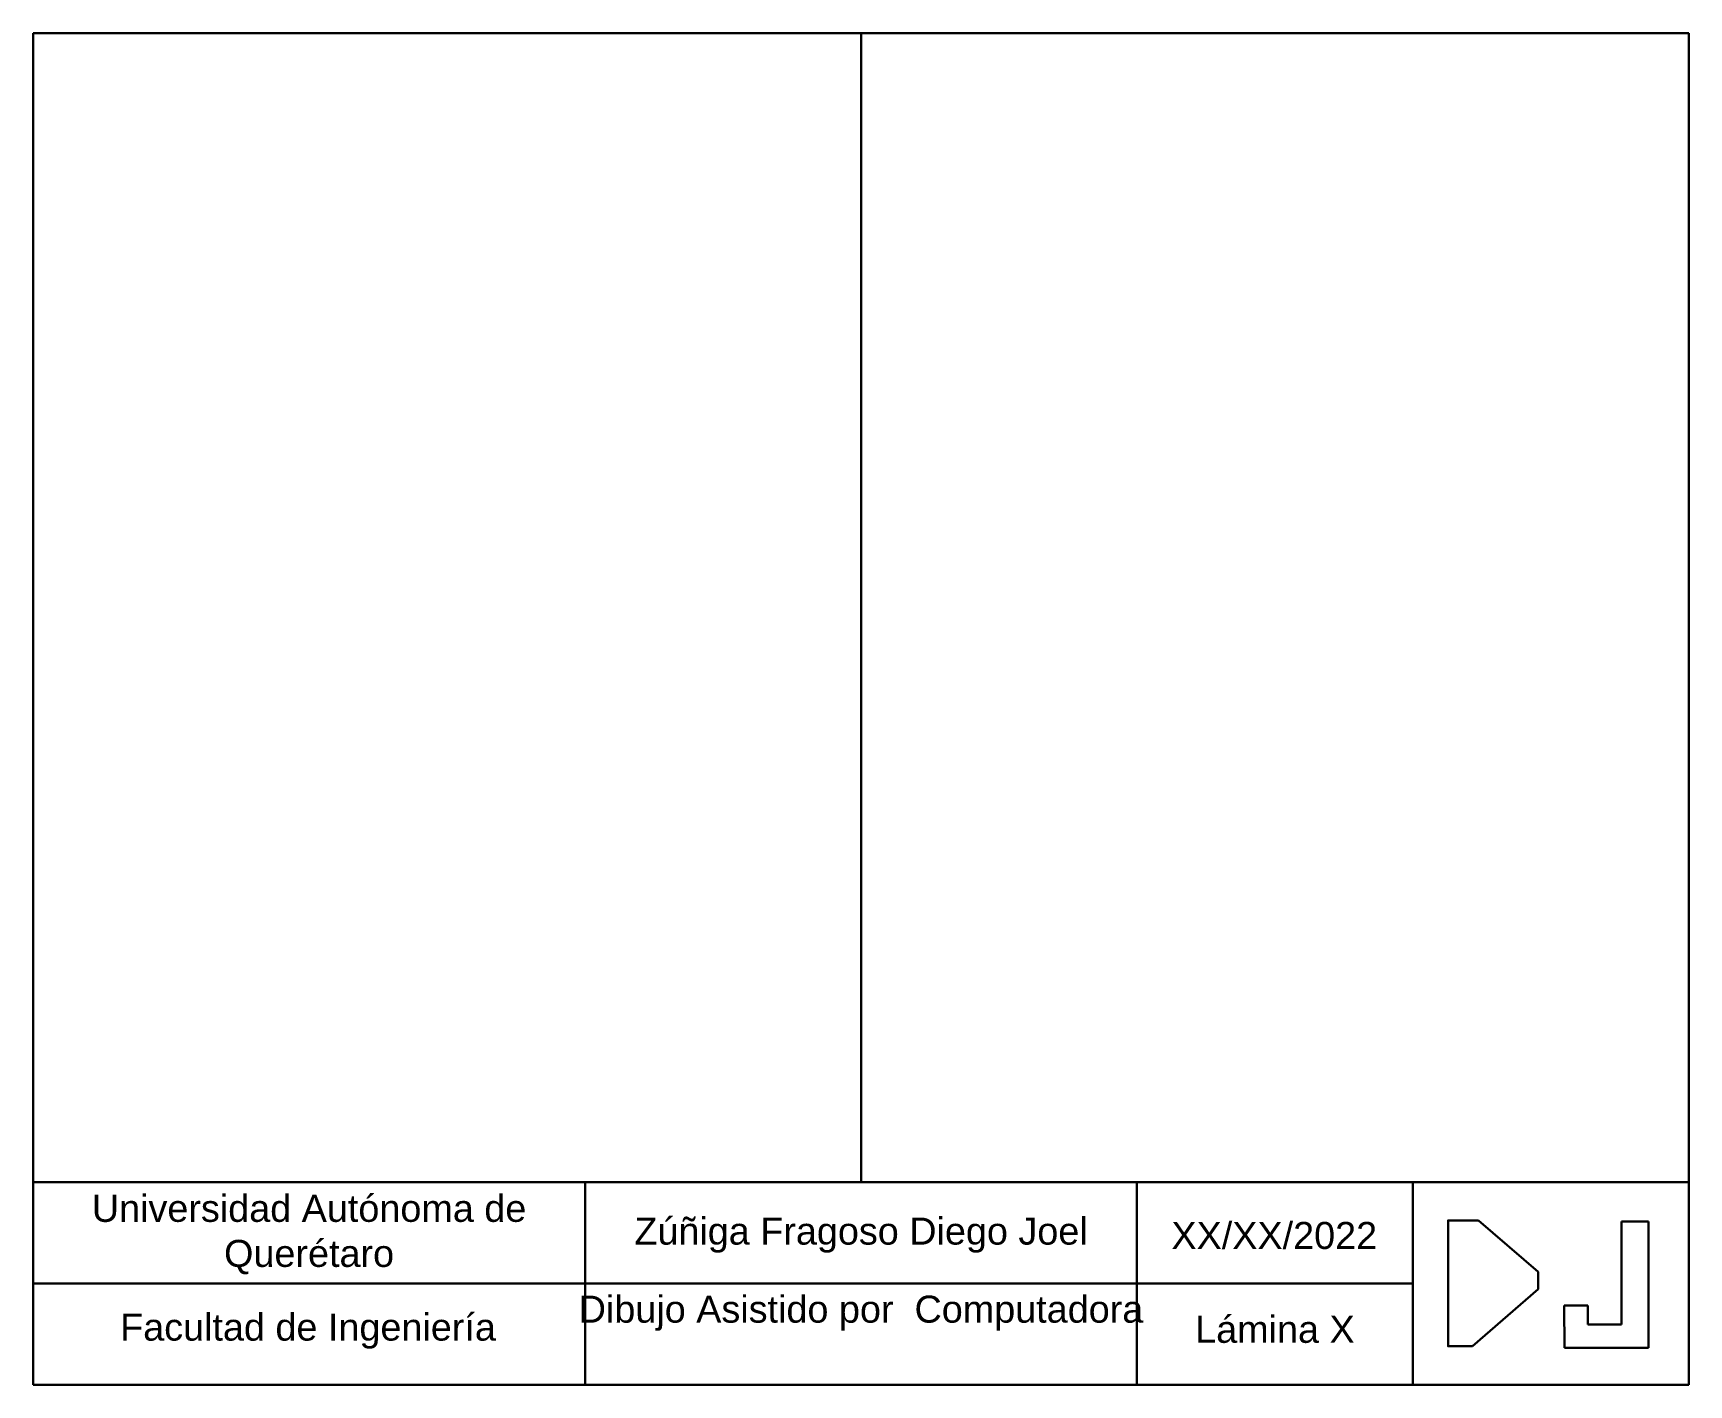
# Model space of a CAD drawing. Header units: centimetres. Extents: x 25 to 344, y 10 to 210.
# Drawn here: x 25 to 270, y 10 to 210 of the extents above; entities that cross this region are included whole.
import ezdxf

# ---------------------------------------------------------------- set-up
doc = ezdxf.new("R2010")
doc.units = ezdxf.units.CM
doc.layers.add('Marco', color=30, linetype='Continuous', lineweight=30)
doc.styles.get("Standard").update_dxf_attribs({"font": 'arial.ttf'})

msp = doc.modelspace()

# ---------------------------------------------------------------- texts
at = {"layer": 'Marco', "char_height": 4, "attachment_point": 1}
for s, width, insert in [('\\pxqc;Universidad Autónoma de Querétaro', 81.66667, (25, 38.12)), ('\\pxqc;Zúñiga Fragoso Diego Joel', 81.66667, (106.667, 34.753)), ('\\pxqc;XX/XX/2022', 40.83333, (188.233, 34.106)), ('\\pxqc;Dibujo Asistido por  Computadora', 81.66667, (106.667, 23.206)), ('\\pxqc;Facultad de Ingeniería', 81.66667, (24.841, 20.548)), ('\\pxqc;Lámina X', 40.83333, (188.333, 20.223))]:
    msp.add_mtext_dynamic_manual_height_columns(s, width=width, gutter_width=12.5, heights=[0], dxfattribs=dict(at, insert=insert))

# ---------------------------------------------------------------- linework, layer by layer
at = {"layer": 'Marco'}
for p, q in [((270, 210), (25, 210)), ((25, 210), (25, 10)), ((147.5, 210), (147.5, 40)), ((270, 10), (270, 210)), ((25, 40), (270, 40)), ((106.667, 40), (106.667, 10)), ((188.333, 40), (188.333, 10)), ((229.167, 40), (229.167, 10)), ((238.854, 34.334), (247.705, 26.729)), ((264.014, 34.172), (260.016, 34.172)), ((260.016, 34.172), (260.016, 18.915)), ((264.014, 15.49), (264.014, 34.172)), ((25, 25), (229.167, 25)), ((247.705, 24.172), (237.974, 15.723)), ((255.066, 21.768), (251.525, 21.768)), ((251.525, 21.768), (251.601, 15.49)), ((255.066, 18.915), (255.066, 21.768)), ((260.016, 18.915), (255.066, 18.915)), ((251.601, 15.49), (264.014, 15.49)), ((25, 10), (270, 10))]:
    msp.add_line(p, q, dxfattribs=at)
for points in [[(237.974, 15.723), (234.379, 15.723), (234.379, 34.334), (238.854, 34.334)], [(247.705, 26.729), (247.705, 24.172)]]:
    msp.add_lwpolyline(points, dxfattribs=at)

msp.set_redraw_order([(e.dxf.handle, doc.entitydb.next_handle()) for e in msp.query("TEXT MTEXT ATTDEF DIMENSION ARC_DIMENSION")])  # texts and dimensions are drawn at this point

doc.saveas('drawing.dxf')
